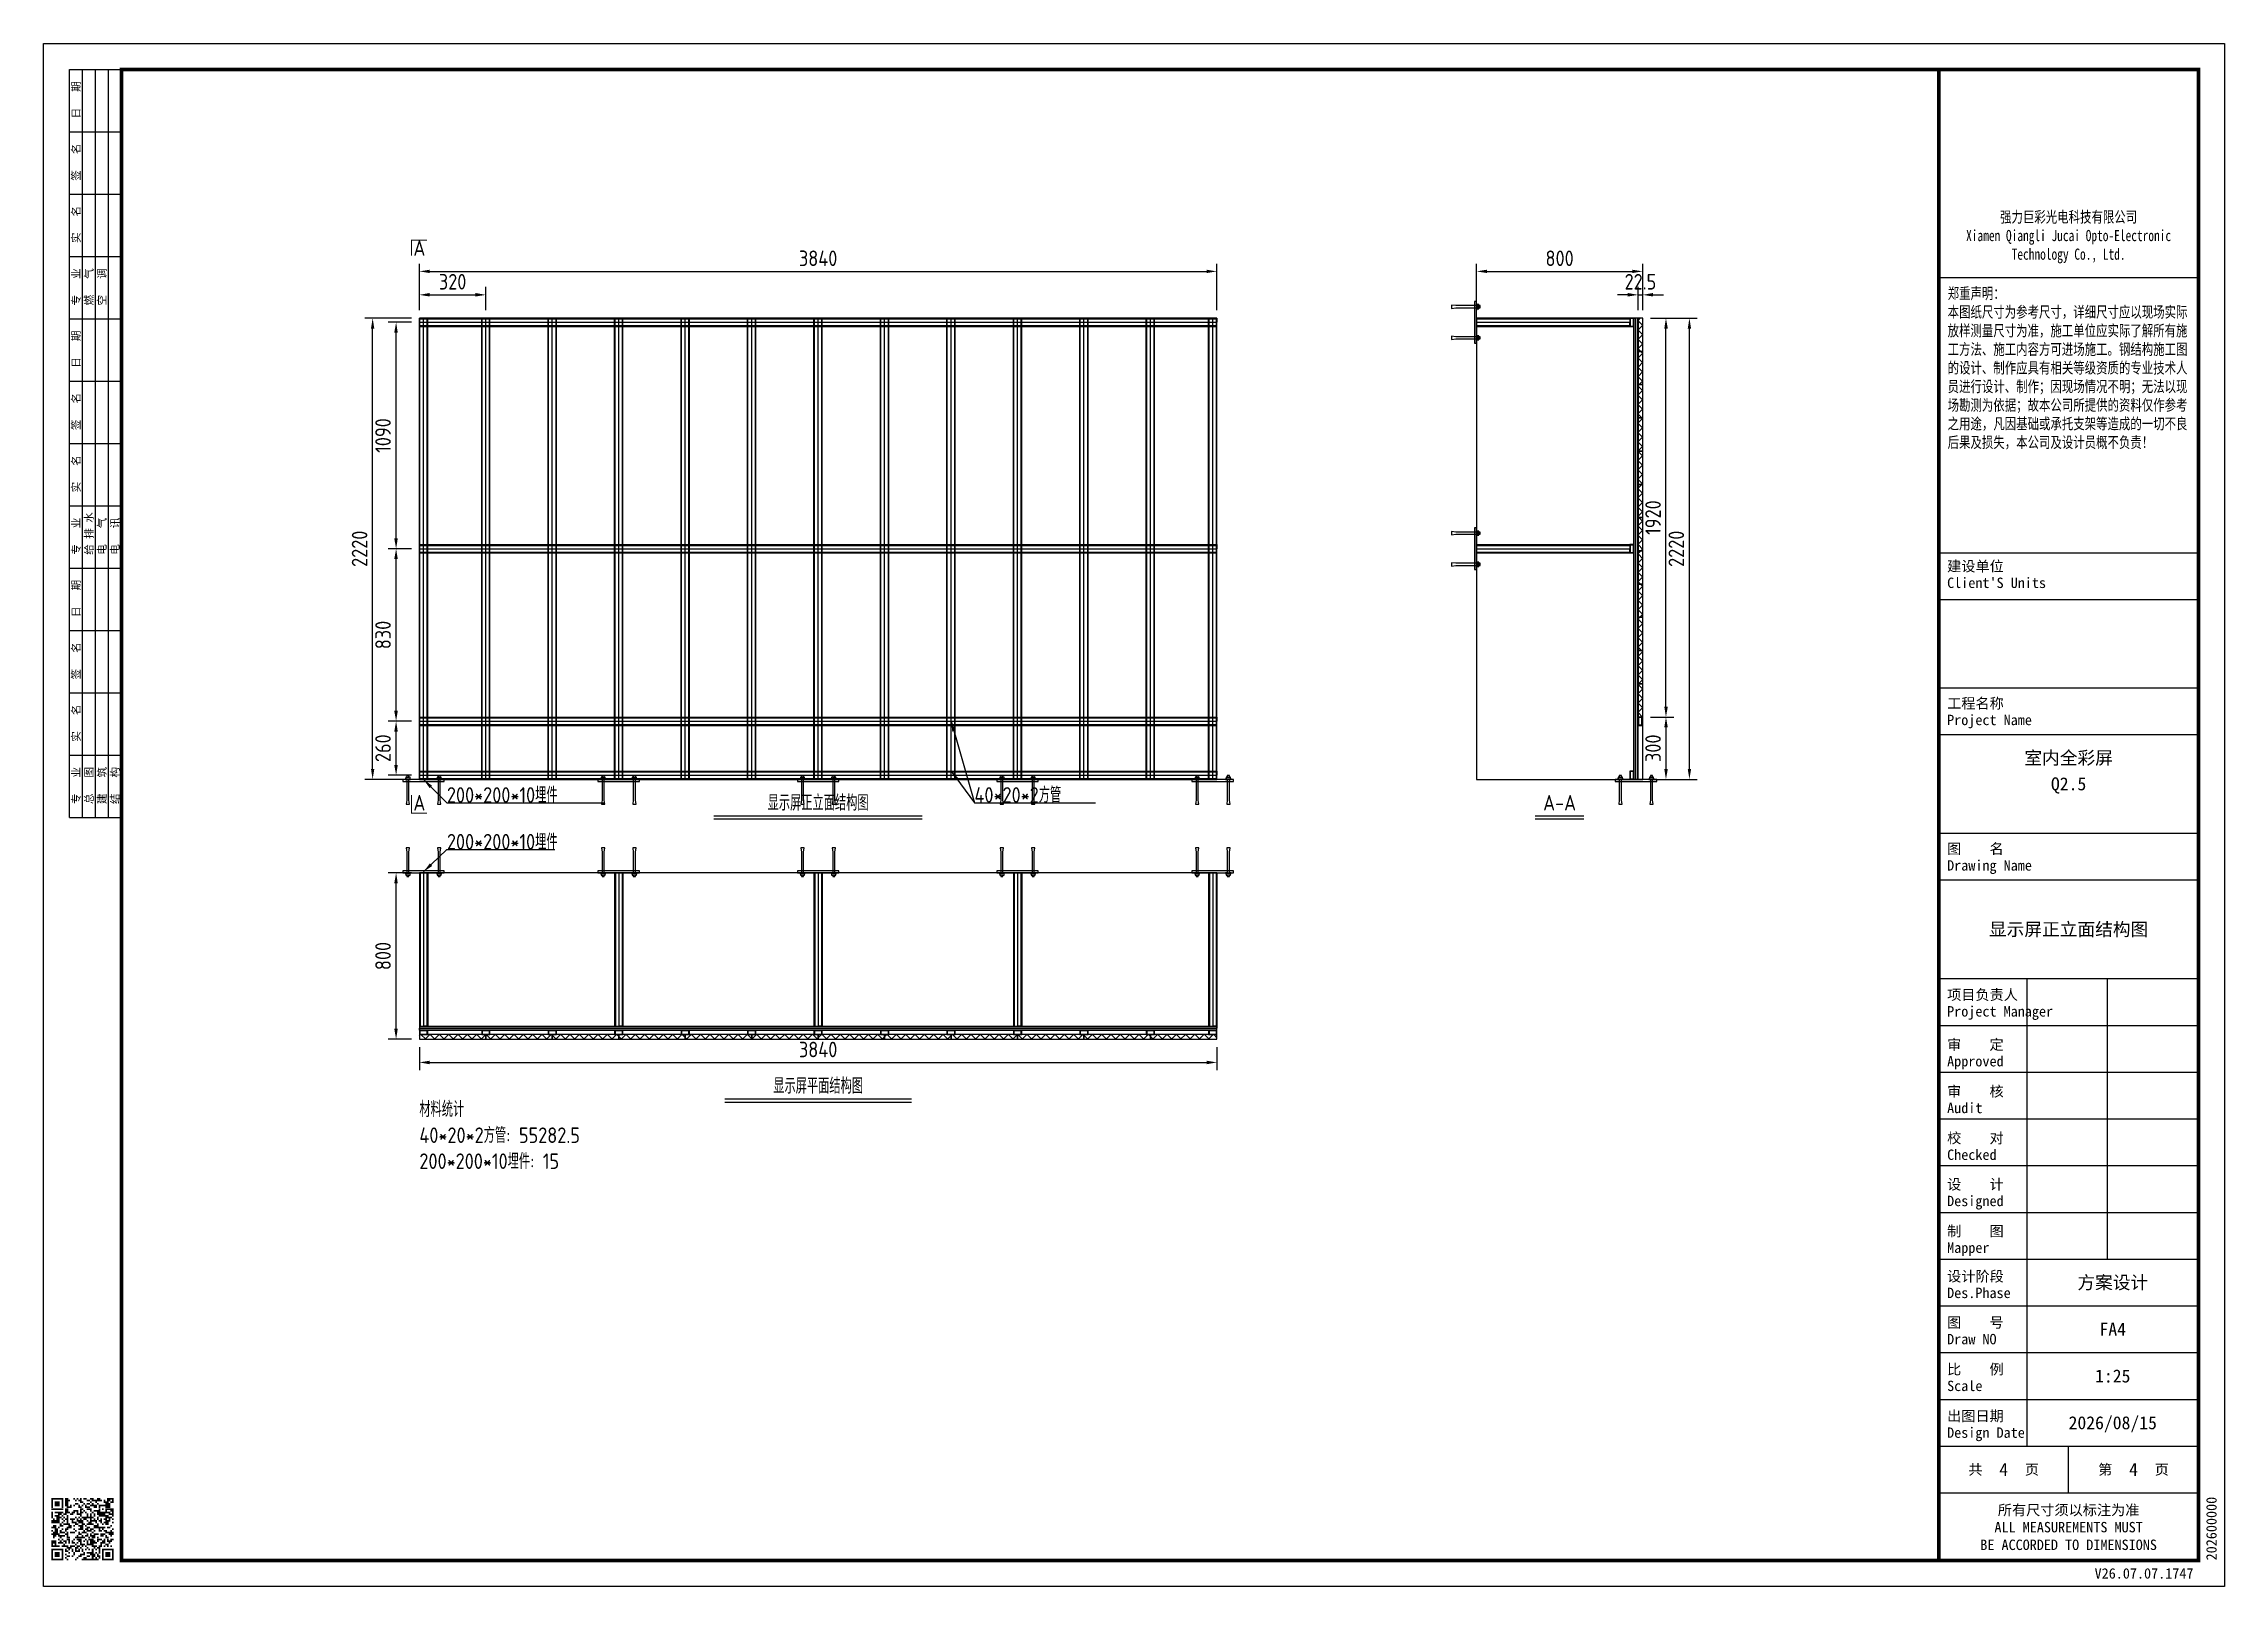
# Model space of a CAD drawing. Header units: millimetres. Extents: x -22809 to 19191, y -4184 to 3241.
# Drawn here: x 8691 to 19191, y -4184 to 3241 of the extents above; entities that cross this region are included whole.
import ezdxf
from ezdxf.enums import TextEntityAlignment as Align

# ---------------------------------------------------------------- set-up
doc = ezdxf.new("R2010")
doc.units = ezdxf.units.MM
for name, color, linetype in [('ZGS06', 31, 'Continuous'), ('ZGS09', 8, 'Continuous'), ('会签栏框', 4, 'Continuous')]:
    doc.layers.add(name, color=color, linetype=linetype)
doc.styles.add('ST', font='simsun.ttf', dxfattribs={"width": 0.75})
doc.styles.add('ZGS_CH', font='gbenor.shx', dxfattribs={"bigfont": 'gbcbig.shx'})
doc.dimstyles.new('25', dxfattribs={"dimscale": 25, "dimtxt": 3, "dimasz": 2, "dimexe": 1.5, "dimexo": 1.5, "dimgap": 1, "dimtad": 1, "dimdec": 4, "dimdsep": 46, "dimtxsty": 'ZGS_CH', "dimcen": 2.5, "dimdle": 1, "dimclrd": 3, "dimclre": 3, "dimclrt": 7, "dimazin": 3, "dimtfac": 1, "dimtix": 1, "dimtmove": 0, "dimatfit": 3, "dimarcsym": 0})

msp = doc.modelspace()

# ---------------------------------------------------------------- texts
at = {"style": 'ZGS_CH'}
for s, p in [('A', (10500, 2257.5)), ('A', (10500, -412.5)), ('显示屏正立面结构图', (12420, -412.5)), ('A-A', (15990, -412.5)), ('显示屏平面结构图', (12420, -1775))]:
    msp.add_text(s, height=75, dxfattribs=at).set_placement(p, align=Align.MIDDLE_CENTER)
at = {"char_height": 75, "style": 'ZGS_CH'}
for s, insert, attachment_point in [('200*200*10埋件', (10632.5, -412.5), 7), ('40*20*2方管', (13172.5, -412.5), 7), ('200*200*10埋件', (10632.5, -637.5), 7), ('材料统计\\P40*20*2方管: 55282.5\\P200*200*10埋件: 15', (10500, -1850), 1)]:
    msp.add_mtext(s, dxfattribs=dict(at, insert=insert, attachment_point=attachment_point))

# ---------------------------------------------------------------- blocks, each defined once
blk = doc.blocks.new('TK')
at = {"color": 4}
blk.add_lwpolyline([(0, 0), (-420, 0), (-420, 297), (0, 297)], close=True, dxfattribs=at)
at = {"color": 4, "const_width": 0.7}
blk.add_lwpolyline([(-5, 5), (-405, 5), (-405, 292), (-5, 292)], close=True, dxfattribs=at)
blk.add_lwpolyline([(-55, 5), (-55, 292)], dxfattribs=at)
at = {"color": 4}
for points in [[(-55, 252), (-5, 252)], [(-55, 199), (-5, 199)], [(-55, 190), (-5, 190)], [(-55, 173), (-5, 173)], [(-55, 164), (-5, 164)], [(-55, 145), (-5, 145)], [(-55, 136), (-5, 136)], [(-55, 117), (-5, 117)], [(-38, 27), (-38, 117)], [(-22.5, 63), (-22.5, 117)], [(-55, 108), (-5, 108)], [(-55, 99), (-5, 99)], [(-55, 90), (-5, 90)], [(-55, 81), (-5, 81)], [(-55, 72), (-5, 72)], [(-55, 63), (-5, 63)], [(-55, 54), (-5, 54)], [(-55, 45), (-5, 45)], [(-55, 36), (-5, 36)], [(-55, 27), (-5, 27)], [(-30, 18), (-30, 27)], [(-55, 18), (-5, 18)]]:
    blk.add_lwpolyline(points, dxfattribs=at)
at = {"color": 0, "const_width": 0.324}
for points in [[(-418.5, 16.84), (-416.23, 16.84)], [(-415.91, 16.84), (-415.26, 16.84)], [(-414.28, 16.84), (-413.96, 16.84)], [(-413.64, 16.84), (-413.31, 16.84)], [(-412.99, 16.84), (-412.66, 16.84)], [(-412.34, 16.84), (-411.69, 16.84)], [(-411.04, 16.84), (-410.39, 16.84)], [(-409.74, 16.84), (-409.09, 16.84)], [(-407.8, 16.84), (-406.5, 16.84)], [(-418.5, 16.51), (-418.18, 16.51)], [(-418.5, 16.19), (-418.18, 16.19)], [(-418.5, 15.86), (-418.18, 15.86)], [(-418.5, 15.54), (-418.18, 15.54)], [(-418.5, 15.22), (-418.18, 15.22)], [(-418.5, 14.89), (-416.23, 14.89)], [(-418.5, 14.24), (-418.18, 14.24)], [(-418.5, 13.92), (-418.18, 13.92)], [(-418.5, 13.59), (-418.18, 13.59)], [(-418.5, 13.27), (-418.18, 13.27)], [(-418.5, 12.62), (-416.88, 12.62)], [(-418.18, 12.95), (-417.85, 12.95)], [(-417.85, 16.19), (-416.88, 16.19)], [(-417.85, 15.86), (-416.88, 15.86)], [(-417.85, 15.54), (-416.88, 15.54)], [(-417.85, 14.24), (-416.23, 14.24)], [(-417.85, 13.59), (-416.88, 13.59)], [(-417.53, 13.27), (-416.55, 13.27)], [(-417.53, 12.95), (-416.88, 12.95)], [(-417.2, 13.92), (-416.55, 13.92)], [(-416.55, 16.51), (-416.23, 16.51)], [(-416.55, 16.19), (-416.23, 16.19)], [(-416.55, 15.86), (-416.23, 15.86)], [(-416.55, 15.54), (-416.23, 15.54)], [(-416.55, 15.22), (-416.23, 15.22)], [(-416.55, 13.59), (-416.23, 13.59)], [(-416.55, 12.95), (-416.23, 12.95)], [(-416.23, 13.92), (-415.58, 13.92)], [(-416.23, 13.27), (-415.91, 13.27)], [(-416.23, 12.62), (-415.91, 12.62)], [(-415.91, 16.51), (-414.93, 16.51)], [(-415.91, 16.19), (-415.26, 16.19)], [(-415.91, 15.86), (-415.26, 15.86)], [(-415.91, 15.54), (-415.26, 15.54)], [(-415.91, 14.89), (-415.26, 14.89)], [(-415.91, 14.57), (-415.26, 14.57)], [(-415.91, 14.24), (-414.93, 14.24)], [(-415.91, 12.95), (-415.26, 12.95)], [(-415.58, 15.22), (-414.61, 15.22)], [(-415.58, 13.59), (-415.26, 13.59)], [(-415.58, 13.27), (-415.26, 13.27)], [(-415.58, 12.62), (-415.26, 12.62)], [(-414.93, 15.54), (-414.61, 15.54)], [(-414.93, 13.92), (-414.28, 13.92)], [(-414.93, 12.95), (-413.96, 12.95)], [(-414.61, 14.24), (-413.96, 14.24)], [(-414.61, 12.62), (-414.28, 12.62)], [(-414.28, 15.54), (-413.96, 15.54)], [(-414.28, 14.57), (-413.31, 14.57)], [(-413.96, 16.51), (-413.64, 16.51)], [(-413.96, 15.86), (-413.31, 15.86)], [(-413.96, 13.27), (-413.64, 13.27)], [(-413.64, 14.24), (-413.31, 14.24)], [(-413.64, 13.92), (-412.66, 13.92)], [(-413.64, 12.95), (-413.31, 12.95)], [(-413.64, 12.62), (-412.34, 12.62)], [(-413.31, 16.51), (-412.66, 16.51)], [(-413.31, 15.54), (-412.99, 15.54)], [(-413.31, 15.22), (-412.66, 15.22)], [(-413.31, 13.27), (-412.99, 13.27)], [(-412.99, 16.19), (-412.34, 16.19)], [(-412.99, 14.89), (-412.34, 14.89)], [(-412.99, 14.57), (-412.66, 14.57)], [(-412.99, 14.24), (-412.34, 14.24)], [(-412.99, 13.59), (-412.66, 13.59)], [(-412.99, 12.95), (-412.66, 12.95)], [(-412.66, 15.54), (-412.34, 15.54)], [(-412.66, 13.27), (-410.39, 13.27)], [(-412.34, 15.86), (-412.01, 15.86)], [(-412.34, 14.57), (-412.01, 14.57)], [(-412.34, 12.95), (-411.69, 12.95)], [(-412.01, 15.54), (-411.69, 15.54)], [(-412.01, 15.22), (-411.04, 15.22)], [(-412.01, 14.24), (-411.69, 14.24)], [(-411.69, 16.51), (-411.04, 16.51)], [(-411.69, 15.86), (-411.04, 15.86)], [(-411.69, 14.89), (-410.72, 14.89)], [(-411.69, 13.92), (-411.36, 13.92)], [(-411.69, 13.59), (-411.36, 13.59)], [(-411.69, 12.62), (-411.36, 12.62)], [(-411.04, 16.19), (-410.72, 16.19)], [(-411.04, 15.54), (-409.74, 15.54)], [(-411.04, 14.57), (-410.72, 14.57)], [(-411.04, 13.92), (-410.72, 13.92)], [(-411.04, 13.59), (-410.72, 13.59)], [(-411.04, 12.95), (-410.72, 12.95)], [(-411.04, 12.62), (-409.74, 12.62)], [(-410.72, 16.51), (-408.77, 16.51)], [(-410.72, 15.86), (-410.39, 15.86)], [(-410.72, 14.24), (-410.39, 14.24)], [(-410.39, 15.22), (-409.74, 15.22)], [(-410.39, 14.57), (-409.09, 14.57)], [(-410.39, 13.92), (-410.07, 13.92)], [(-410.39, 13.59), (-410.07, 13.59)], [(-410.39, 12.95), (-410.07, 12.95)], [(-410.07, 16.19), (-409.74, 16.19)], [(-409.74, 15.86), (-409.42, 15.86)], [(-409.74, 14.24), (-407.15, 14.24)], [(-409.74, 13.92), (-408.12, 13.92)], [(-409.74, 13.27), (-409.42, 13.27)], [(-409.74, 12.95), (-409.42, 12.95)], [(-409.42, 15.54), (-407.15, 15.54)], [(-409.42, 15.22), (-409.09, 15.22)], [(-409.42, 14.89), (-409.09, 14.89)], [(-409.42, 13.59), (-407.47, 13.59)], [(-409.42, 12.62), (-408.77, 12.62)], [(-409.09, 12.95), (-408.77, 12.95)], [(-408.77, 14.89), (-408.45, 14.89)], [(-408.45, 16.51), (-408.12, 16.51)], [(-408.45, 16.19), (-407.47, 16.19)], [(-408.45, 12.95), (-407.8, 12.95)], [(-408.12, 15.86), (-407.15, 15.86)], [(-408.12, 15.22), (-407.15, 15.22)], [(-408.12, 14.89), (-406.5, 14.89)], [(-408.12, 14.57), (-407.8, 14.57)], [(-408.12, 13.27), (-406.82, 13.27)], [(-408.12, 12.62), (-407.15, 12.62)], [(-407.8, 16.51), (-407.15, 16.51)], [(-407.47, 13.92), (-406.5, 13.92)], [(-407.47, 12.95), (-407.15, 12.95)], [(-407.15, 16.19), (-406.5, 16.19)], [(-407.15, 14.57), (-406.5, 14.57)], [(-406.82, 16.51), (-406.5, 16.51)], [(-406.82, 14.24), (-406.5, 14.24)], [(-406.82, 13.59), (-406.5, 13.59)], [(-406.82, 12.95), (-406.5, 12.95)], [(-418.5, 12.3), (-416.88, 12.3)], [(-418.5, 11.32), (-417.53, 11.32)], [(-418.5, 10.68), (-418.18, 10.68)], [(-418.5, 10.03), (-416.88, 10.03)], [(-418.5, 8.73), (-417.53, 8.73)], [(-418.5, 8.41), (-417.53, 8.41)], [(-418.18, 11.65), (-417.53, 11.65)], [(-418.18, 10.35), (-417.2, 10.35)], [(-418.18, 9.7), (-417.53, 9.7)], [(-418.18, 9.38), (-417.85, 9.38)], [(-417.85, 11), (-417.2, 11)], [(-417.85, 10.68), (-417.2, 10.68)], [(-417.2, 11.32), (-416.88, 11.32)], [(-417.2, 9.7), (-415.91, 9.7)], [(-417.2, 9.05), (-416.88, 9.05)], [(-417.2, 8.41), (-416.23, 8.41)], [(-416.88, 11.97), (-416.55, 11.97)], [(-416.88, 11.65), (-416.23, 11.65)], [(-416.88, 10.68), (-416.55, 10.68)], [(-416.88, 10.35), (-415.91, 10.35)], [(-416.88, 9.38), (-416.55, 9.38)], [(-416.88, 8.73), (-416.55, 8.73)], [(-416.55, 12.3), (-416.23, 12.3)], [(-416.55, 11), (-416.23, 11)], [(-416.55, 9.05), (-416.23, 9.05)], [(-416.23, 11.97), (-414.93, 11.97)], [(-416.23, 8.73), (-415.58, 8.73)], [(-415.91, 11), (-415.26, 11)], [(-415.91, 10.68), (-415.58, 10.68)], [(-415.91, 10.03), (-415.26, 10.03)], [(-415.91, 8.41), (-415.58, 8.41)], [(-415.58, 12.3), (-415.26, 12.3)], [(-415.58, 11.32), (-414.61, 11.32)], [(-415.58, 10.35), (-415.26, 10.35)], [(-415.58, 9.7), (-415.26, 9.7)], [(-415.58, 9.38), (-414.93, 9.38)], [(-415.58, 9.05), (-414.93, 9.05)], [(-415.26, 11.65), (-414.61, 11.65)], [(-415.26, 8.73), (-414.93, 8.73)], [(-415.26, 8.41), (-414.93, 8.41)], [(-414.93, 10.35), (-413.96, 10.35)], [(-414.61, 12.3), (-413.64, 12.3)], [(-414.61, 8.73), (-414.28, 8.73)], [(-414.61, 8.41), (-413.96, 8.41)], [(-414.28, 11.65), (-413.96, 11.65)], [(-414.28, 11), (-413.96, 11)], [(-414.28, 9.05), (-413.96, 9.05)], [(-413.96, 11.97), (-413.31, 11.97)], [(-413.96, 10.68), (-413.64, 10.68)], [(-413.96, 9.38), (-412.01, 9.38)], [(-413.64, 9.7), (-413.31, 9.7)], [(-413.64, 9.05), (-412.66, 9.05)], [(-413.64, 8.41), (-413.31, 8.41)], [(-413.31, 12.3), (-412.34, 12.3)], [(-413.31, 11.65), (-412.34, 11.65)], [(-413.31, 11), (-412.34, 11)], [(-413.31, 10.35), (-412.99, 10.35)], [(-413.31, 10.03), (-412.66, 10.03)], [(-413.31, 8.73), (-412.66, 8.73)], [(-412.99, 11.32), (-412.34, 11.32)], [(-412.99, 8.41), (-412.66, 8.41)], [(-412.66, 11.97), (-412.01, 11.97)], [(-412.66, 10.35), (-411.69, 10.35)], [(-412.66, 9.7), (-412.34, 9.7)], [(-412.34, 10.68), (-412.01, 10.68)], [(-412.34, 8.73), (-412.01, 8.73)], [(-412.01, 11.65), (-411.69, 11.65)], [(-412.01, 11), (-411.36, 11)], [(-412.01, 9.7), (-411.36, 9.7)], [(-412.01, 9.05), (-411.69, 9.05)], [(-411.69, 11.97), (-410.39, 11.97)], [(-411.69, 11.32), (-411.04, 11.32)], [(-411.69, 10.68), (-410.72, 10.68)], [(-411.69, 10.03), (-411.36, 10.03)], [(-411.69, 8.73), (-411.36, 8.73)], [(-411.69, 8.41), (-411.36, 8.41)], [(-411.36, 12.3), (-410.72, 12.3)], [(-411.36, 9.38), (-411.04, 9.38)], [(-411.36, 9.05), (-410.39, 9.05)], [(-411.04, 11), (-410.39, 11)], [(-411.04, 10.03), (-410.72, 10.03)], [(-411.04, 9.7), (-410.07, 9.7)], [(-411.04, 8.73), (-410.07, 8.73)], [(-411.04, 8.41), (-409.74, 8.41)], [(-410.72, 10.35), (-410.39, 10.35)], [(-410.72, 9.38), (-410.07, 9.38)], [(-410.39, 11.65), (-409.42, 11.65)], [(-410.39, 11.32), (-408.12, 11.32)], [(-410.39, 10.68), (-410.07, 10.68)], [(-410.39, 10.03), (-409.42, 10.03)], [(-410.07, 12.3), (-409.74, 12.3)], [(-409.74, 11.97), (-409.42, 11.97)], [(-409.74, 9.38), (-409.42, 9.38)], [(-409.74, 9.05), (-408.77, 9.05)], [(-409.74, 8.73), (-409.42, 8.73)], [(-409.42, 11), (-409.09, 11)], [(-409.42, 10.68), (-408.77, 10.68)], [(-409.09, 12.3), (-408.77, 12.3)], [(-409.09, 10.03), (-408.12, 10.03)], [(-409.09, 9.7), (-408.45, 9.7)], [(-409.09, 8.41), (-408.12, 8.41)], [(-408.77, 11.97), (-408.45, 11.97)], [(-408.77, 11), (-408.45, 11)], [(-408.77, 8.73), (-408.12, 8.73)], [(-408.45, 12.3), (-407.47, 12.3)], [(-408.45, 10.68), (-407.8, 10.68)], [(-408.45, 9.05), (-408.12, 9.05)], [(-408.12, 11.97), (-407.47, 11.97)], [(-408.12, 10.35), (-406.5, 10.35)], [(-408.12, 9.7), (-407.8, 9.7)], [(-408.12, 9.38), (-407.47, 9.38)], [(-407.8, 11.32), (-407.15, 11.32)], [(-407.8, 9.05), (-407.47, 9.05)], [(-407.8, 8.73), (-406.82, 8.73)], [(-407.47, 10.03), (-406.5, 10.03)], [(-407.47, 8.41), (-407.15, 8.41)], [(-407.15, 11.65), (-406.82, 11.65)], [(-407.15, 10.68), (-406.82, 10.68)], [(-407.15, 9.7), (-406.82, 9.7)], [(-407.15, 9.05), (-406.5, 9.05)], [(-406.82, 12.3), (-406.5, 12.3)], [(-406.82, 11), (-406.5, 11)], [(-418.5, 8.08), (-418.18, 8.08)], [(-418.5, 7.76), (-416.88, 7.76)], [(-418.5, 7.11), (-416.23, 7.11)], [(-418.5, 6.78), (-418.18, 6.78)], [(-418.5, 6.46), (-418.18, 6.46)], [(-418.5, 6.14), (-418.18, 6.14)], [(-418.5, 5.81), (-418.18, 5.81)], [(-418.5, 5.49), (-418.18, 5.49)], [(-418.5, 5.16), (-416.23, 5.16)], [(-417.85, 8.08), (-417.53, 8.08)], [(-417.85, 6.46), (-416.88, 6.46)], [(-417.85, 6.14), (-416.88, 6.14)], [(-417.85, 5.81), (-416.88, 5.81)], [(-416.55, 7.76), (-415.26, 7.76)], [(-416.55, 6.78), (-416.23, 6.78)], [(-416.55, 6.46), (-416.23, 6.46)], [(-416.55, 6.14), (-416.23, 6.14)], [(-416.55, 5.81), (-416.23, 5.81)], [(-416.55, 5.49), (-416.23, 5.49)], [(-416.23, 8.08), (-415.91, 8.08)], [(-415.91, 7.11), (-415.58, 7.11)], [(-415.91, 6.78), (-415.26, 6.78)], [(-415.91, 6.14), (-415.58, 6.14)], [(-415.91, 5.49), (-415.58, 5.49)], [(-415.58, 7.43), (-414.61, 7.43)], [(-415.58, 5.81), (-414.93, 5.81)], [(-415.58, 5.16), (-415.26, 5.16)], [(-415.26, 7.11), (-414.93, 7.11)], [(-415.26, 6.46), (-414.93, 6.46)], [(-414.93, 7.76), (-413.96, 7.76)], [(-414.61, 7.11), (-414.28, 7.11)], [(-414.61, 6.78), (-414.28, 6.78)], [(-414.61, 5.81), (-414.28, 5.81)], [(-414.28, 6.46), (-413.96, 6.46)], [(-414.28, 6.14), (-413.96, 6.14)], [(-413.96, 8.08), (-413.64, 8.08)], [(-413.96, 7.43), (-413.31, 7.43)], [(-413.96, 7.11), (-413.64, 7.11)], [(-413.96, 6.78), (-412.99, 6.78)], [(-413.96, 5.16), (-413.64, 5.16)], [(-413.64, 7.76), (-412.99, 7.76)], [(-413.64, 5.49), (-413.31, 5.49)], [(-413.31, 7.11), (-412.99, 7.11)], [(-413.31, 5.81), (-412.66, 5.81)], [(-412.99, 8.08), (-412.01, 8.08)], [(-412.99, 7.43), (-412.66, 7.43)], [(-412.99, 6.14), (-412.01, 6.14)], [(-412.66, 7.76), (-412.34, 7.76)], [(-412.66, 7.11), (-412.34, 7.11)], [(-412.66, 6.78), (-412.34, 6.78)], [(-412.66, 5.16), (-409.42, 5.16)], [(-412.34, 6.46), (-412.01, 6.46)], [(-412.34, 5.49), (-411.69, 5.49)], [(-412.01, 7.76), (-411.69, 7.76)], [(-412.01, 7.11), (-411.69, 7.11)], [(-411.69, 8.08), (-410.39, 8.08)], [(-411.69, 7.43), (-411.36, 7.43)], [(-411.69, 6.46), (-410.39, 6.46)], [(-411.69, 5.81), (-411.04, 5.81)], [(-411.36, 7.11), (-411.04, 7.11)], [(-411.04, 6.14), (-410.07, 6.14)], [(-410.72, 7.76), (-409.74, 7.76)], [(-410.72, 7.11), (-410.39, 7.11)], [(-410.72, 6.78), (-410.39, 6.78)], [(-410.72, 5.81), (-410.07, 5.81)], [(-410.72, 5.49), (-410.39, 5.49)], [(-410.39, 7.43), (-410.07, 7.43)], [(-410.07, 7.11), (-409.74, 7.11)], [(-410.07, 6.46), (-409.74, 6.46)], [(-410.07, 5.49), (-409.74, 5.49)], [(-409.74, 7.43), (-409.09, 7.43)], [(-409.74, 6.14), (-409.42, 6.14)], [(-409.74, 5.81), (-409.09, 5.81)], [(-409.42, 7.76), (-408.77, 7.76)], [(-409.42, 7.11), (-409.09, 7.11)], [(-409.42, 6.78), (-409.09, 6.78)], [(-409.42, 6.46), (-409.09, 6.46)], [(-409.42, 5.49), (-409.09, 5.49)], [(-409.09, 8.08), (-408.77, 8.08)], [(-408.77, 7.11), (-406.5, 7.11)], [(-408.77, 6.78), (-408.45, 6.78)], [(-408.77, 6.46), (-408.45, 6.46)], [(-408.77, 6.14), (-408.45, 6.14)], [(-408.77, 5.81), (-408.45, 5.81)], [(-408.77, 5.49), (-408.45, 5.49)], [(-408.77, 5.16), (-406.5, 5.16)], [(-408.45, 7.76), (-408.12, 7.76)], [(-408.12, 8.08), (-407.47, 8.08)], [(-408.12, 6.46), (-407.15, 6.46)], [(-408.12, 6.14), (-407.15, 6.14)], [(-408.12, 5.81), (-407.15, 5.81)], [(-407.8, 7.76), (-407.47, 7.76)], [(-407.15, 7.76), (-406.82, 7.76)], [(-406.82, 6.78), (-406.5, 6.78)], [(-406.82, 6.46), (-406.5, 6.46)], [(-406.82, 6.14), (-406.5, 6.14)], [(-406.82, 5.81), (-406.5, 5.81)], [(-406.82, 5.49), (-406.5, 5.49)]]:
    blk.add_lwpolyline(points, dxfattribs=at)
at = {"layer": '会签栏框', "color": 4}
for points in [[(-415, 148), (-415, 292)], [(-415, 292), (-405, 292)], [(-412.5, 148), (-412.5, 292)], [(-410, 148), (-410, 292)], [(-407.5, 148), (-407.5, 292)], [(-415, 280), (-405, 280)], [(-415, 268), (-405, 268)], [(-415, 256), (-405, 256)], [(-415, 244), (-405, 244)], [(-415, 232), (-405, 232)], [(-415, 220), (-405, 220)], [(-415, 208), (-405, 208)], [(-415, 196), (-405, 196)], [(-415, 184), (-405, 184)], [(-415, 172), (-405, 172)], [(-415, 160), (-405, 160)], [(-415, 148), (-405, 148)]]:
    blk.add_lwpolyline(points, dxfattribs=at)
at = {"color": 4, "style": 'ST'}
for s, p in [('建设单位', (-53.4, 195.4)), ("Client'S Units", (-53.4, 192.2)), ('工程名称', (-53.4, 169)), ('Project Name', (-53.4, 165.8)), ('图    名', (-53.4, 141)), ('Drawing Name', (-53.4, 137.8)), ('项目负责人', (-53.4, 112.9)), ('Project Manager', (-53.4, 109.7)), ('审    定', (-53.4, 103.3)), ('Approved', (-53.4, 100.1)), ('审    核', (-53.4, 94.3)), ('Audit', (-53.4, 91.1)), ('校    对', (-53.4, 85.3)), ('Checked', (-53.4, 82.1)), ('设    计', (-53.4, 76.4)), ('Designed', (-53.4, 73.2)), ('制    图', (-53.4, 67.4)), ('Mapper', (-53.4, 64.2)), ('设计阶段', (-53.4, 58.7)), ('Des.Phase', (-53.4, 55.5)), ('图    号', (-53.4, 49.8)), ('Draw NO', (-53.4, 46.6)), ('比    例', (-53.4, 40.8)), ('Scale', (-53.4, 37.6)), ('出图日期', (-53.4, 31.8)), ('Design Date', (-53.4, 28.6)), ('V26.07.07.1747', (-25, 1.5))]:
    blk.add_text(s, height=2, dxfattribs=at).set_placement(p)
for s, p in [('共      页', (-42.5, 22.5)), ('第      页', (-17.5, 22.5))]:
    blk.add_text(s, height=2, dxfattribs=at).set_placement(p, align=Align.MIDDLE_CENTER)
blk.add_text('202600000', height=2, rotation=90, dxfattribs=at).set_placement((-1.5, 5))
for s, p in [('所有尺寸须以标注为准', (-30, 13.7)), ('BE ACCORDED TO DIMENSIONS', (-30, 7)), ('ALL MEASUREMENTS MUST', (-30, 10.4))]:
    blk.add_text(s, height=2, dxfattribs=at).set_placement(p, align=Align.CENTER)
at = {"color": 4, "char_height": 2.15, "style": 'ST'}
for s, insert, width, attachment_point in [('强力巨彩光电科技有限公司\\PXiamen Qiangli Jucai Opto-Electronic Technology Co., Ltd.', (-30, 259.7), 50, 5), ('郑重声明：\\P本图纸尺寸为参考尺寸，详细尺寸应以现场实际放样测量尺寸为准，施工单位应实际了解所有施工方法、施工内容方可进场施工。钢结构施工图的设计、制作应具有相关等级资质的专业技术人员进行设计、制作；因现场情况不明；无法以现场勘测为依据；故本公司所提供的资料仅作参考之用途，凡因基础或承托支架等造成的一切不良后果及损失，本公司及设计员概不负责！', (-53.3, 250), 46.8, 1)]:
    blk.add_mtext(s, dxfattribs=dict(at, insert=insert, width=width, attachment_point=attachment_point))
at = {"color": 4, "style": 'ST'}
for tag, p in [('建设单位', (-30, 181.5)), ('工程名称1', (-30, 159.5)), ('工程名称2', (-30, 154.5)), ('工程名称3', (-30, 149.5)), ('图名', (-30, 126.5)), ('设计阶段', (-21.5, 58.5)), ('图号', (-21.5, 49.5)), ('比例', (-21.5, 40.5)), ('出图日期', (-21.5, 31.5)), ('总页', (-42.5, 22.5)), ('页码', (-17.5, 22.5))]:
    blk.add_attdef(tag, text='', height=2.5, dxfattribs=at).set_placement(p, align=Align.MIDDLE_CENTER)
at = {"layer": '会签栏框', "color": 4, "style": 'ST'}
for s, p in [('日   期', (-413, 282.6)), ('签   名', (-413, 270.6)), ('实   名', (-413, 258.6)), ('专   业', (-413, 246.6)), ('燃   气', (-410.5, 246.6)), ('空   调', (-408, 246.6)), ('日   期', (-413, 234.6)), ('签   名', (-413, 222.6)), ('实   名', (-413, 210.6)), ('给 排 水', (-410.5, 198.6)), ('专   业', (-413, 198.6)), ('电   气', (-408, 198.6)), ('电   讯', (-405.5, 198.6)), ('日   期', (-413, 186.6)), ('签   名', (-413, 174.6)), ('实   名', (-413, 162.6)), ('专   业', (-413, 150.6)), ('总   图', (-410.5, 150.6)), ('建   筑', (-408, 150.6)), ('结   构', (-405.5, 150.6))]:
    blk.add_text(s, height=1.5, rotation=90, dxfattribs=at).set_placement(p)
blk = doc.blocks.new('*D19')
at = {"color": 3, "lineweight": -2}
for p, q in [((10462, -20), (10350, -20)), ((10388, -230), (10388, -70)), ((10462, -280), (10350, -280))]:
    blk.add_line(p, q, dxfattribs=at)
at = {"color": 3}
for points in [[(10396, -70), (10379, -70), (10388, -20)], [(10379, -230), (10396, -230), (10388, -280)]]:
    blk.add_solid(points, dxfattribs=at)
at = {"layer": 'Defpoints', "color": 0}
for p in [(10388, -20), (10500, -20), (10500, -280)]:
    blk.add_point(p, dxfattribs=at)
at = {"color": 7, "insert": (10325, -150), "char_height": 75, "attachment_point": 5, "rotation": 90, "style": 'ZGS_CH'}
blk.add_mtext('260', dxfattribs=at)
blk = doc.blocks.new('*D20')
at = {"color": 3, "lineweight": -2}
for p, q in [((10462, 1900), (10350, 1900)), ((10388, 860), (10388, 1850)), ((10462, 810), (10350, 810))]:
    blk.add_line(p, q, dxfattribs=at)
at = {"color": 3}
for points in [[(10396, 1850), (10379, 1850), (10388, 1900)], [(10379, 860), (10396, 860), (10388, 810)]]:
    blk.add_solid(points, dxfattribs=at)
at = {"layer": 'Defpoints', "color": 0}
for p in [(10388, 1900), (10500, 1900), (10500, 810)]:
    blk.add_point(p, dxfattribs=at)
at = {"color": 7, "insert": (10325, 1355), "char_height": 75, "attachment_point": 5, "rotation": 90, "style": 'ZGS_CH'}
blk.add_mtext('1090', dxfattribs=at)
blk = doc.blocks.new('*D21')
at = {"color": 3, "lineweight": -2}
for p, q in [((10462, 1920), (10238, 1920)), ((10275, -250), (10275, 1870)), ((10462, -300), (10238, -300))]:
    blk.add_line(p, q, dxfattribs=at)
at = {"color": 3}
for points in [[(10283, 1870), (10267, 1870), (10275, 1920)], [(10267, -250), (10283, -250), (10275, -300)]]:
    blk.add_solid(points, dxfattribs=at)
at = {"layer": 'Defpoints', "color": 0}
for p in [(10275, 1920), (10500, 1920), (10500, -300)]:
    blk.add_point(p, dxfattribs=at)
at = {"color": 7, "insert": (10212, 810), "char_height": 75, "attachment_point": 5, "rotation": 90, "style": 'ZGS_CH'}
blk.add_mtext('2220', dxfattribs=at)
blk = doc.blocks.new('埋件1')
for points in [[(-100, -10), (100, -10), (100, 0), (-100, 0)], [(-75, 18), (-80, 18), (-80, 11), (-85, 11), (-85, 2.5), (-88, 2.5), (-88, 0), (-80, 0), (-80, -100), (-83, -120), (-67, -120), (-70, -100), (-70, 0), (-62, 0), (-62, 2.5), (-65, 2.5), (-65, 11), (-70, 11), (-70, 18)], [(75, 18), (70, 18), (70, 11), (65, 11), (65, 2.5), (62, 2.5), (62, 0), (70, 0), (70, -100), (67, -120), (83, -120), (80, -100), (80, 0), (88, 0), (88, 2.5), (85, 2.5), (85, 11), (80, 11), (80, 18)]]:
    blk.add_lwpolyline(points, close=True)
for points in [[(-85, 2.5), (-65, 2.5)], [(-80, 11), (-70, 11)], [(65, 2.5), (85, 2.5)], [(70, 11), (80, 11)]]:
    blk.add_lwpolyline(points)
blk = doc.blocks.new('*D22')
at = {"color": 3, "lineweight": -2}
for p, q in [((10500, 1958), (10500, 2070)), ((10550, 2032), (10770, 2032)), ((10820, 1958), (10820, 2070))]:
    blk.add_line(p, q, dxfattribs=at)
at = {"color": 3}
for points in [[(10550, 2041), (10550, 2024), (10500, 2032)], [(10770, 2024), (10770, 2041), (10820, 2032)]]:
    blk.add_solid(points, dxfattribs=at)
at = {"layer": 'Defpoints', "color": 0}
for p in [(10820, 2032), (10500, 1920), (10820, 1920)]:
    blk.add_point(p, dxfattribs=at)
at = {"color": 7, "insert": (10660, 2095), "char_height": 75, "attachment_point": 5, "style": 'ZGS_CH'}
blk.add_mtext('320', dxfattribs=at)
blk = doc.blocks.new('*D23')
at = {"color": 3, "lineweight": -2}
for p, q in [((10500, 1958), (10500, 2182)), ((10550, 2145), (14290, 2145)), ((14340, 1958), (14340, 2182))]:
    blk.add_line(p, q, dxfattribs=at)
at = {"color": 3}
for points in [[(10550, 2153), (10550, 2137), (10500, 2145)], [(14290, 2137), (14290, 2153), (14340, 2145)]]:
    blk.add_solid(points, dxfattribs=at)
at = {"layer": 'Defpoints', "color": 0}
for p in [(14340, 2145), (10500, 1920), (14340, 1920)]:
    blk.add_point(p, dxfattribs=at)
at = {"color": 7, "insert": (12420, 2208), "char_height": 75, "attachment_point": 5, "style": 'ZGS_CH'}
blk.add_mtext('3840', dxfattribs=at)
blk = doc.blocks.new('20x40x2方管')
for points in [[(-10, -20), (10, -20), (10, 20), (-10, 20)], [(-8, -18), (8, -18), (8, 18), (-8, 18)]]:
    blk.add_lwpolyline(points, close=True)
blk = doc.blocks.new('埋件-1')
for points in [[(-100, -10), (100, -10), (100, 0), (-100, 0)], [(-75, 18), (-80, 18), (-80, 11), (-85, 11), (-85, 2.5), (-88, 2.5), (-88, 0), (-80, 0), (-80, -100), (-83, -120), (-67, -120), (-70, -100), (-70, 0), (-62, 0), (-62, 2.5), (-65, 2.5), (-65, 11), (-70, 11), (-70, 18)], [(-85, 2.5), (-65, 2.5)], [(-80, 11), (-70, 11)], [(75, 18), (70, 18), (70, 11), (65, 11), (65, 2.5), (62, 2.5), (62, 0), (70, 0), (70, -100), (67, -120), (83, -120), (80, -100), (80, 0), (88, 0), (88, 2.5), (85, 2.5), (85, 11), (80, 11), (80, 18)], [(65, 2.5), (85, 2.5)], [(70, 11), (80, 11)]]:
    blk.add_lwpolyline(points, close=True)
blk = doc.blocks.new('*D24')
at = {"color": 3, "lineweight": -2}
for p, q in [((16428, 1920), (16540, 1920)), ((16502, 50), (16502, 1870)), ((16428, 0), (16540, 0))]:
    blk.add_line(p, q, dxfattribs=at)
at = {"color": 3}
for points in [[(16511, 1870), (16494, 1870), (16502, 1920)], [(16494, 50), (16511, 50), (16502, 0)]]:
    blk.add_solid(points, dxfattribs=at)
at = {"layer": 'Defpoints', "color": 0}
for p in [(16390, 1920), (16502, 1920), (16390, 0)]:
    blk.add_point(p, dxfattribs=at)
at = {"color": 7, "insert": (16440, 960), "char_height": 75, "attachment_point": 5, "rotation": 90, "style": 'ZGS_CH'}
blk.add_mtext('1920', dxfattribs=at)
blk = doc.blocks.new('*D25')
at = {"color": 3, "lineweight": -2}
for p, q in [((16428, 0), (16540, 0)), ((16502, -50), (16502, -250)), ((16428, -300), (16540, -300))]:
    blk.add_line(p, q, dxfattribs=at)
at = {"color": 3}
for points in [[(16511, -50), (16494, -50), (16502, 0)], [(16494, -250), (16511, -250), (16502, -300)]]:
    blk.add_solid(points, dxfattribs=at)
at = {"layer": 'Defpoints', "color": 0}
for p in [(16390, 0), (16390, -300), (16502, -300)]:
    blk.add_point(p, dxfattribs=at)
at = {"color": 7, "insert": (16440, -150), "char_height": 75, "attachment_point": 5, "rotation": 90, "style": 'ZGS_CH'}
blk.add_mtext('300', dxfattribs=at)
blk = doc.blocks.new('*D26')
at = {"color": 3, "lineweight": -2}
for p, q in [((16428, 1920), (16652, 1920)), ((16615, -250), (16615, 1870)), ((16428, -300), (16652, -300))]:
    blk.add_line(p, q, dxfattribs=at)
at = {"color": 3}
for points in [[(16623, 1870), (16607, 1870), (16615, 1920)], [(16607, -250), (16623, -250), (16615, -300)]]:
    blk.add_solid(points, dxfattribs=at)
at = {"layer": 'Defpoints', "color": 0}
for p in [(16390, 1920), (16615, 1920), (16390, -300)]:
    blk.add_point(p, dxfattribs=at)
at = {"color": 7, "insert": (16552, 810), "char_height": 75, "attachment_point": 5, "rotation": 90, "style": 'ZGS_CH'}
blk.add_mtext('2220', dxfattribs=at)
blk = doc.blocks.new('*D27')
at = {"color": 3, "lineweight": -2}
for p, q in [((16318, 2032), (16268, 2032)), ((16368, 1958), (16368, 2070)), ((16368, 2032), (16390, 2032)), ((16390, 1958), (16390, 2070)), ((16440, 2032), (16490, 2032))]:
    blk.add_line(p, q, dxfattribs=at)
at = {"color": 3}
for points in [[(16318, 2024), (16318, 2041), (16368, 2032)], [(16440, 2041), (16440, 2024), (16390, 2032)]]:
    blk.add_solid(points, dxfattribs=at)
at = {"layer": 'Defpoints', "color": 0}
for p in [(16390, 2032), (16368, 1920), (16390, 1920)]:
    blk.add_point(p, dxfattribs=at)
at = {"color": 7, "insert": (16379, 2095), "char_height": 75, "attachment_point": 5, "style": 'ZGS_CH'}
blk.add_mtext('22.5', dxfattribs=at)
blk = doc.blocks.new('*D28')
at = {"color": 3, "lineweight": -2}
for p, q in [((15590, 1958), (15590, 2182)), ((15640, 2145), (16340, 2145)), ((16390, 1958), (16390, 2182))]:
    blk.add_line(p, q, dxfattribs=at)
at = {"color": 3}
for points in [[(15640, 2153), (15640, 2137), (15590, 2145)], [(16340, 2137), (16340, 2153), (16390, 2145)]]:
    blk.add_solid(points, dxfattribs=at)
at = {"layer": 'Defpoints', "color": 0}
for p in [(16390, 2145), (15590, 1920), (16390, 1920)]:
    blk.add_point(p, dxfattribs=at)
at = {"color": 7, "insert": (15990, 2208), "char_height": 75, "attachment_point": 5, "style": 'ZGS_CH'}
blk.add_mtext('800', dxfattribs=at)
blk = doc.blocks.new('40x20x2方管')
for points in [[(-20, -10), (20, -10), (20, 10), (-20, 10)], [(-18, -8), (18, -8), (18, 8), (-18, 8)]]:
    blk.add_lwpolyline(points, close=True)
blk = doc.blocks.new('*D29')
at = {"color": 3, "lineweight": -2}
for p, q in [((10500, -1588), (10500, -1700)), ((10550, -1662), (14290, -1662)), ((14340, -1588), (14340, -1700))]:
    blk.add_line(p, q, dxfattribs=at)
at = {"color": 3}
for points in [[(10550, -1654), (10550, -1671), (10500, -1662)], [(14290, -1671), (14290, -1654), (14340, -1662)]]:
    blk.add_solid(points, dxfattribs=at)
at = {"layer": 'Defpoints', "color": 0}
for p in [(10500, -1550), (14340, -1550), (14340, -1662)]:
    blk.add_point(p, dxfattribs=at)
at = {"color": 7, "insert": (12420, -1600), "char_height": 75, "attachment_point": 5, "style": 'ZGS_CH'}
blk.add_mtext('3840', dxfattribs=at)
blk = doc.blocks.new('*D30')
at = {"color": 3, "lineweight": -2}
for p, q in [((10462, -750), (10350, -750)), ((10388, -1500), (10388, -800)), ((10462, -1550), (10350, -1550))]:
    blk.add_line(p, q, dxfattribs=at)
at = {"color": 3}
for points in [[(10396, -800), (10379, -800), (10388, -750)], [(10379, -1500), (10396, -1500), (10388, -1550)]]:
    blk.add_solid(points, dxfattribs=at)
at = {"layer": 'Defpoints', "color": 0}
for p in [(10388, -750), (10500, -750), (10500, -1550)]:
    blk.add_point(p, dxfattribs=at)
at = {"color": 7, "insert": (10325, -1150), "char_height": 75, "attachment_point": 5, "rotation": 90, "style": 'ZGS_CH'}
blk.add_mtext('800', dxfattribs=at)
blk = doc.blocks.new('*D31')
at = {"color": 3, "lineweight": -2}
for p, q in [((10462, 810), (10350, 810)), ((10388, 30), (10388, 760)), ((10462, -20), (10350, -20))]:
    blk.add_line(p, q, dxfattribs=at)
at = {"color": 3}
for points in [[(10396, 760), (10379, 760), (10388, 810)], [(10379, 30), (10396, 30), (10388, -20)]]:
    blk.add_solid(points, dxfattribs=at)
at = {"layer": 'Defpoints', "color": 0}
for p in [(10388, 810), (10500, 810), (10500, -20)]:
    blk.add_point(p, dxfattribs=at)
at = {"color": 7, "insert": (10325, 395), "char_height": 75, "attachment_point": 5, "rotation": 90, "style": 'ZGS_CH'}
blk.add_mtext('830', dxfattribs=at)

# ---------------------------------------------------------------- dimensions: what is measured, and where the dimension line sits
for base, p1, p2, picture, middle in [((14340, 2145), (10500, 1920), (14340, 1920), '*D23', (12420, 2207.5)), ((16390, 2145), (15590, 1920), (16390, 1920), '*D28', (15990, 2207.5)), ((10820, 2032.5), (10500, 1920), (10820, 1920), '*D22', (10660, 2095)), ((16390, 2032.5), (16367.5, 1920), (16390, 1920), '*D27', (16378.75, 2095)), ((14340, -1662.5), (10500, -1550), (14340, -1550), '*D29', (12420, -1600))]:
    dim = msp.add_linear_dim(base=base, p1=p1, p2=p2, dimstyle='25')
    dim.commit()
    dim.dimension.update_dxf_attribs({"geometry": picture, "text_midpoint": middle})
for base, p1, p2, picture, middle in [((10275, 1920), (10500, -300), (10500, 1920), '*D21', (10212.5, 810)), ((10387.5, 1900), (10500, 810), (10500, 1900), '*D20', (10325, 1355)), ((16502.5, 1920), (16390, 0), (16390, 1920), '*D24', (16440, 960)), ((16615, 1920), (16390, -300), (16390, 1920), '*D26', (16552.5, 810)), ((10387.5, 810), (10500, -20), (10500, 810), '*D31', (10325, 395)), ((16502.5, -300), (16390, 0), (16390, -300), '*D25', (16440, -150)), ((10387.5, -20), (10500, -280), (10500, -20), '*D19', (10325, -150)), ((10387.5, -750), (10500, -1550), (10500, -750), '*D30', (10325, -1150))]:
    dim = msp.add_linear_dim(base=base, p1=p1, p2=p2, angle=90, dimstyle='25')
    dim.commit()
    dim.dimension.update_dxf_attribs({"geometry": picture, "text_midpoint": middle})

# ---------------------------------------------------------------- hatches: boundary and pattern name
at = {"true_color": 0x0000ff}
h = msp.add_hatch(dxfattribs=at)
h.set_pattern_fill('ANSI37', color=5, scale=10)
h.paths.add_polyline_path([(16367.5, 0), (16390, 0), (16390, 1920), (16367.5, 1920)])
h = msp.add_hatch(dxfattribs=at)
h.set_pattern_fill('ANSI37', color=5, scale=10)
h.paths.add_polyline_path([(10500, -1550), (14340, -1550), (14340, -1527.5), (10500, -1527.5)])

# ---------------------------------------------------------------- linework, layer by layer
at = {"color": 6}
for p, q in [((11918.51296, -475.43656), (12921.48704, -475.43656)), ((11918.51296, -490.43656), (12921.48704, -490.43656)), ((15872.67053, -475.43656), (16107.32947, -475.43656)), ((15872.67053, -490.43656), (16107.32947, -490.43656)), ((11970.90041, -1837.93656), (12869.09959, -1837.93656)), ((11970.90041, -1852.93656), (12869.09959, -1852.93656))]:
    msp.add_line(p, q, dxfattribs=at)
at = {"color": 6, "const_width": 5}
for points in [[(10462.5, 2220), (10462.5, 2295), (10537.5, 2295)], [(10462.5, -375), (10462.5, -462.5), (10537.5, -462.5)]]:
    msp.add_lwpolyline(points, dxfattribs=at)
for points in [[(10500, -300), (14340, -300), (14340, 1920), (10500, 1920)], [(15590, -300), (16390, -300), (16390, 1920), (15590, 1920)], [(16367.5, 0), (16390, 0), (16390, 1920), (16367.5, 1920)], [(10500, -1550), (14340, -1550), (14340, -750), (10500, -750)], [(10500, -1550), (14340, -1550), (14340, -1527.5), (10500, -1527.5)]]:
    msp.add_lwpolyline(points, close=True)
at = {"layer": 'ZGS06'}
for p, q in [((10500, -300), (10500, 1920)), ((10500, 1920), (10520, 1920)), ((10500, 1920), (10500, 1900)), ((10500, 1920), (14340, 1920)), ((10500, 1880), (10500, 1900)), ((10540, 1920), (10520, 1920)), ((10540, -300), (10540, 1920)), ((10800, -300), (10800, 1920)), ((10800, 1920), (10820, 1920)), ((10840, 1920), (10820, 1920)), ((10840, -300), (10840, 1920)), ((11120, -300), (11120, 1920)), ((11120, 1920), (11140, 1920)), ((11160, 1920), (11140, 1920)), ((11160, -300), (11160, 1920)), ((11440, -300), (11440, 1920)), ((11440, 1920), (11460, 1920)), ((11480, 1920), (11460, 1920)), ((11480, -300), (11480, 1920)), ((11760, -300), (11760, 1920)), ((11760, 1920), (11780, 1920)), ((11800, 1920), (11780, 1920)), ((11800, -300), (11800, 1920)), ((12080, -300), (12080, 1920)), ((12080, 1920), (12100, 1920)), ((12120, 1920), (12100, 1920)), ((12120, -300), (12120, 1920)), ((12400, -300), (12400, 1920)), ((12400, 1920), (12420, 1920)), ((12440, 1920), (12420, 1920)), ((12440, -300), (12440, 1920)), ((12720, -300), (12720, 1920)), ((12720, 1920), (12740, 1920)), ((12760, 1920), (12740, 1920)), ((12760, -300), (12760, 1920)), ((13040, -300), (13040, 1920)), ((13040, 1920), (13060, 1920)), ((13080, 1920), (13060, 1920)), ((13080, -300), (13080, 1920)), ((13360, -300), (13360, 1920)), ((13360, 1920), (13380, 1920)), ((13400, 1920), (13380, 1920)), ((13400, -300), (13400, 1920)), ((13680, -300), (13680, 1920)), ((13680, 1920), (13700, 1920)), ((13720, 1920), (13700, 1920)), ((13720, -300), (13720, 1920)), ((14000, -300), (14000, 1920)), ((14000, 1920), (14020, 1920)), ((14040, 1920), (14020, 1920)), ((14040, -300), (14040, 1920)), ((14300, -300), (14300, 1920)), ((14300, 1920), (14320, 1920)), ((14340, 1920), (14320, 1920)), ((14340, -300), (14340, 1920)), ((14340, 1920), (14340, 1900)), ((14340, 1880), (14340, 1900)), ((15590, 1920), (15590, 1900)), ((15590, 1920), (16327.5, 1920)), ((15590, 1880), (15590, 1900)), ((16327.5, 1920), (16327.5, 1900)), ((16327.5, 1880), (16327.5, 1900)), ((16347.5, -300), (16347.5, 1920)), ((16347.5, 1920), (16357.5, 1920)), ((16367.5, 1920), (16357.5, 1920)), ((16367.5, -300), (16367.5, 1920)), ((10500, 1880), (14340, 1880)), ((15590, 1880), (16327.5, 1880)), ((10500, 830), (10500, 810)), ((10500, 830), (14340, 830)), ((10500, 790), (10500, 810)), ((10500, 790), (14340, 790)), ((14340, 830), (14340, 810)), ((14340, 790), (14340, 810)), ((15590, 830), (15590, 810)), ((15590, 830), (16327.5, 830)), ((15590, 790), (15590, 810)), ((15590, 790), (16327.5, 790)), ((16327.5, 830), (16327.5, 810)), ((16327.5, 790), (16327.5, 810)), ((10500, 0), (10500, -20)), ((10500, 0), (14340, 0)), ((14340, 0), (14340, -20)), ((10500, -40), (10500, -20)), ((10500, -40), (14340, -40)), ((14340, -40), (14340, -20)), ((10500, -260), (10500, -280)), ((10500, -260), (14340, -260)), ((10500, -300), (10500, -280)), ((10500, -300), (10520, -300)), ((10500, -300), (14340, -300)), ((10540, -300), (10520, -300)), ((10800, -300), (10820, -300)), ((10840, -300), (10820, -300)), ((11120, -300), (11140, -300)), ((11160, -300), (11140, -300)), ((11440, -300), (11460, -300)), ((11480, -300), (11460, -300)), ((11760, -300), (11780, -300)), ((11800, -300), (11780, -300)), ((12080, -300), (12100, -300)), ((12120, -300), (12100, -300)), ((12400, -300), (12420, -300)), ((12440, -300), (12420, -300)), ((12720, -300), (12740, -300)), ((12760, -300), (12740, -300)), ((13040, -300), (13060, -300)), ((13080, -300), (13060, -300)), ((13360, -300), (13380, -300)), ((13400, -300), (13380, -300)), ((13680, -300), (13700, -300)), ((13720, -300), (13700, -300)), ((14000, -300), (14020, -300)), ((14040, -300), (14020, -300)), ((14300, -300), (14320, -300)), ((14340, -300), (14320, -300)), ((14340, -260), (14340, -280)), ((14340, -300), (14340, -280)), ((16347.5, -300), (16357.5, -300)), ((16367.5, -300), (16357.5, -300)), ((10500, -750), (10520, -750)), ((10500, -750), (10500, -1487.5)), ((10540, -750), (10520, -750)), ((10540, -750), (10540, -1487.5)), ((11440, -750), (11460, -750)), ((11440, -750), (11440, -1487.5)), ((11480, -750), (11460, -750)), ((11480, -750), (11480, -1487.5)), ((12400, -750), (12420, -750)), ((12400, -750), (12400, -1487.5)), ((12440, -750), (12420, -750)), ((12440, -750), (12440, -1487.5)), ((13360, -750), (13380, -750)), ((13360, -750), (13360, -1487.5)), ((13400, -750), (13380, -750)), ((13400, -750), (13400, -1487.5)), ((14300, -750), (14320, -750)), ((14300, -750), (14300, -1487.5)), ((14340, -750), (14320, -750)), ((14340, -750), (14340, -1487.5)), ((10500, -1487.5), (10500, -1497.5)), ((10500, -1487.5), (14340, -1487.5)), ((10500, -1487.5), (10520, -1487.5)), ((10500, -1507.5), (10500, -1497.5)), ((10500, -1507.5), (14340, -1507.5)), ((10540, -1487.5), (10520, -1487.5)), ((11440, -1487.5), (11460, -1487.5)), ((11480, -1487.5), (11460, -1487.5)), ((12400, -1487.5), (12420, -1487.5)), ((12440, -1487.5), (12420, -1487.5)), ((13360, -1487.5), (13380, -1487.5)), ((13400, -1487.5), (13380, -1487.5)), ((14300, -1487.5), (14320, -1487.5)), ((14340, -1487.5), (14320, -1487.5)), ((14340, -1487.5), (14340, -1497.5)), ((14340, -1507.5), (14340, -1497.5))]:
    msp.add_line(p, q, dxfattribs=at)
at = {"layer": 'ZGS06', "linetype": 'CONTINUOUS'}
for p, q in [((10500, 1916), (14340, 1916)), ((10502, -300), (10502, 1920)), ((10538, -300), (10538, 1920)), ((10802, -300), (10802, 1920)), ((10838, -300), (10838, 1920)), ((11122, -300), (11122, 1920)), ((11158, -300), (11158, 1920)), ((11442, -300), (11442, 1920)), ((11478, -300), (11478, 1920)), ((11762, -300), (11762, 1920)), ((11798, -300), (11798, 1920)), ((12082, -300), (12082, 1920)), ((12118, -300), (12118, 1920)), ((12402, -300), (12402, 1920)), ((12438, -300), (12438, 1920)), ((12722, -300), (12722, 1920)), ((12758, -300), (12758, 1920)), ((13042, -300), (13042, 1920)), ((13078, -300), (13078, 1920)), ((13362, -300), (13362, 1920)), ((13398, -300), (13398, 1920)), ((13682, -300), (13682, 1920)), ((13718, -300), (13718, 1920)), ((14002, -300), (14002, 1920)), ((14038, -300), (14038, 1920)), ((14302, -300), (14302, 1920)), ((14338, -300), (14338, 1920)), ((15590, 1916), (16327.5, 1916)), ((16348.5, -300), (16348.5, 1920)), ((16366.5, -300), (16366.5, 1920)), ((10500, 1884), (14340, 1884)), ((15590, 1884), (16327.5, 1884)), ((10500, 826), (14340, 826)), ((10500, 794), (14340, 794)), ((15590, 826), (16327.5, 826)), ((15590, 794), (16327.5, 794)), ((10500, -4), (14340, -4)), ((10500, -36), (14340, -36)), ((10500, -264), (14340, -264)), ((10500, -296), (14340, -296)), ((10504, -750), (10504, -1487.5)), ((10536, -750), (10536, -1487.5)), ((11444, -750), (11444, -1487.5)), ((11476, -750), (11476, -1487.5)), ((12404, -750), (12404, -1487.5)), ((12436, -750), (12436, -1487.5)), ((13364, -750), (13364, -1487.5)), ((13396, -750), (13396, -1487.5)), ((14304, -750), (14304, -1487.5)), ((14336, -750), (14336, -1487.5)), ((10500, -1489.5), (14340, -1489.5)), ((10500, -1505.5), (14340, -1505.5))]:
    msp.add_line(p, q, dxfattribs=at)
at = {"layer": 'ZGS06', "color": 1, "linetype": 'CONTINUOUS'}
for p, q in [((10500, 1900), (14340, 1900)), ((10520, -300), (10520, 1920)), ((10820, -300), (10820, 1920)), ((11140, -300), (11140, 1920)), ((11460, -300), (11460, 1920)), ((11780, -300), (11780, 1920)), ((12100, -300), (12100, 1920)), ((12420, -300), (12420, 1920)), ((12740, -300), (12740, 1920)), ((13060, -300), (13060, 1920)), ((13380, -300), (13380, 1920)), ((13700, -300), (13700, 1920)), ((14020, -300), (14020, 1920)), ((14320, -300), (14320, 1920)), ((15590, 1900), (16327.5, 1900)), ((16357.5, -300), (16357.5, 1920)), ((10500, 810), (14340, 810)), ((15590, 810), (16327.5, 810)), ((10500, -20), (14340, -20)), ((10500, -280), (14340, -280)), ((10520, -750), (10520, -1487.5)), ((11460, -750), (11460, -1487.5)), ((12420, -750), (12420, -1487.5)), ((13380, -750), (13380, -1487.5)), ((14320, -750), (14320, -1487.5)), ((10500, -1497.5), (14340, -1497.5))]:
    msp.add_line(p, q, dxfattribs=at)
at = {"layer": 'ZGS09'}
for points in [[(16367.5, 1760), (16390, 1760), (16390, 1920), (16367.5, 1920)], [(16367.5, 1600), (16390, 1600), (16390, 1760), (16367.5, 1760)], [(16367.5, 1440), (16390, 1440), (16390, 1600), (16367.5, 1600)], [(16367.5, 1280), (16390, 1280), (16390, 1440), (16367.5, 1440)], [(16367.5, 1120), (16390, 1120), (16390, 1280), (16367.5, 1280)], [(16367.5, 960), (16390, 960), (16390, 1120), (16367.5, 1120)], [(16367.5, 800), (16390, 800), (16390, 960), (16367.5, 960)], [(16367.5, 640), (16390, 640), (16390, 800), (16367.5, 800)], [(16367.5, 480), (16390, 480), (16390, 640), (16367.5, 640)], [(16367.5, 320), (16390, 320), (16390, 480), (16367.5, 480)], [(16367.5, 160), (16390, 160), (16390, 320), (16367.5, 320)], [(16367.5, 0), (16390, 0), (16390, 160), (16367.5, 160)], [(10500, -1550), (10820, -1550), (10820, -1527.5), (10500, -1527.5)], [(10820, -1550), (11140, -1550), (11140, -1527.5), (10820, -1527.5)], [(11140, -1550), (11460, -1550), (11460, -1527.5), (11140, -1527.5)], [(11460, -1550), (11780, -1550), (11780, -1527.5), (11460, -1527.5)], [(11780, -1550), (12100, -1550), (12100, -1527.5), (11780, -1527.5)], [(12100, -1550), (12420, -1550), (12420, -1527.5), (12100, -1527.5)], [(12420, -1550), (12740, -1550), (12740, -1527.5), (12420, -1527.5)], [(12740, -1550), (13060, -1550), (13060, -1527.5), (12740, -1527.5)], [(13060, -1550), (13380, -1550), (13380, -1527.5), (13060, -1527.5)], [(13380, -1550), (13700, -1550), (13700, -1527.5), (13380, -1527.5)], [(13700, -1550), (14020, -1550), (14020, -1527.5), (13700, -1527.5)], [(14020, -1550), (14340, -1550), (14340, -1527.5), (14020, -1527.5)]]:
    msp.add_lwpolyline(points, close=True, dxfattribs=at)

# ---------------------------------------------------------------- block references
at = {"xscale": 25, "yscale": 25}
msp.add_blockref('TK', (19190.7725, -4183.8625), dxfattribs=at).add_auto_attribs({'工程名称1': '室内全彩屏', '工程名称2': 'Q2.5', '图名': '显示屏正立面结构图', '设计阶段': '方案设计', '图号': 'FA4', '比例': '1:25', '出图日期': '2026/08/15', '总页': '4', '页码': '4'})
for name, p, rotation in [('埋件-1', (15590, 1900), 270), ('埋件-1', (15590, 810), 270), ('埋件1', (10520, -750), 180), ('埋件1', (11460, -750), 180), ('埋件1', (12420, -750), 180), ('埋件1', (13380, -750), 180), ('埋件1', (14320, -750), 180)]:
    msp.add_blockref(name, p, dxfattribs=dict(rotation=rotation))
for p in [(10520, -300), (11460, -300), (12420, -300), (13380, -300), (14320, -300), (16357.5, -300)]:
    msp.add_blockref('埋件1', p)
at = {"layer": 'ZGS06'}
for name, p in [('20x40x2方管', (16337.5, 1900)), ('20x40x2方管', (16337.5, 810)), ('20x40x2方管', (16377.5, -20)), ('20x40x2方管', (16337.5, -280)), ('40x20x2方管', (10520, -1517.5)), ('40x20x2方管', (10820, -1517.5)), ('40x20x2方管', (11140, -1517.5)), ('40x20x2方管', (11460, -1517.5)), ('40x20x2方管', (11780, -1517.5)), ('40x20x2方管', (12100, -1517.5)), ('40x20x2方管', (12420, -1517.5)), ('40x20x2方管', (12740, -1517.5)), ('40x20x2方管', (13060, -1517.5)), ('40x20x2方管', (13380, -1517.5)), ('40x20x2方管', (13700, -1517.5)), ('40x20x2方管', (14020, -1517.5)), ('40x20x2方管', (14320, -1517.5))]:
    msp.add_blockref(name, p, dxfattribs=at)

msp.set_redraw_order([(e.dxf.handle, doc.entitydb.next_handle()) for e in msp.query("TEXT MTEXT ATTDEF DIMENSION ARC_DIMENSION")])  # texts and dimensions are drawn at this point

# ---------------------------------------------------------------- leaders
for points in [[(13060, -20), (13172.5, -412.5), (13754.95225, -412.5)], [(10520, -301), (10632.5, -412.5), (11389.76467, -412.5)], [(13060, -260), (13172.5, -412.5), (13754.95225, -412.5)], [(10520, -745), (10632.5, -637.5), (11152.52155, -637.5)]]:
    msp.add_leader(points, dimstyle='25')

doc.saveas('drawing.dxf')
